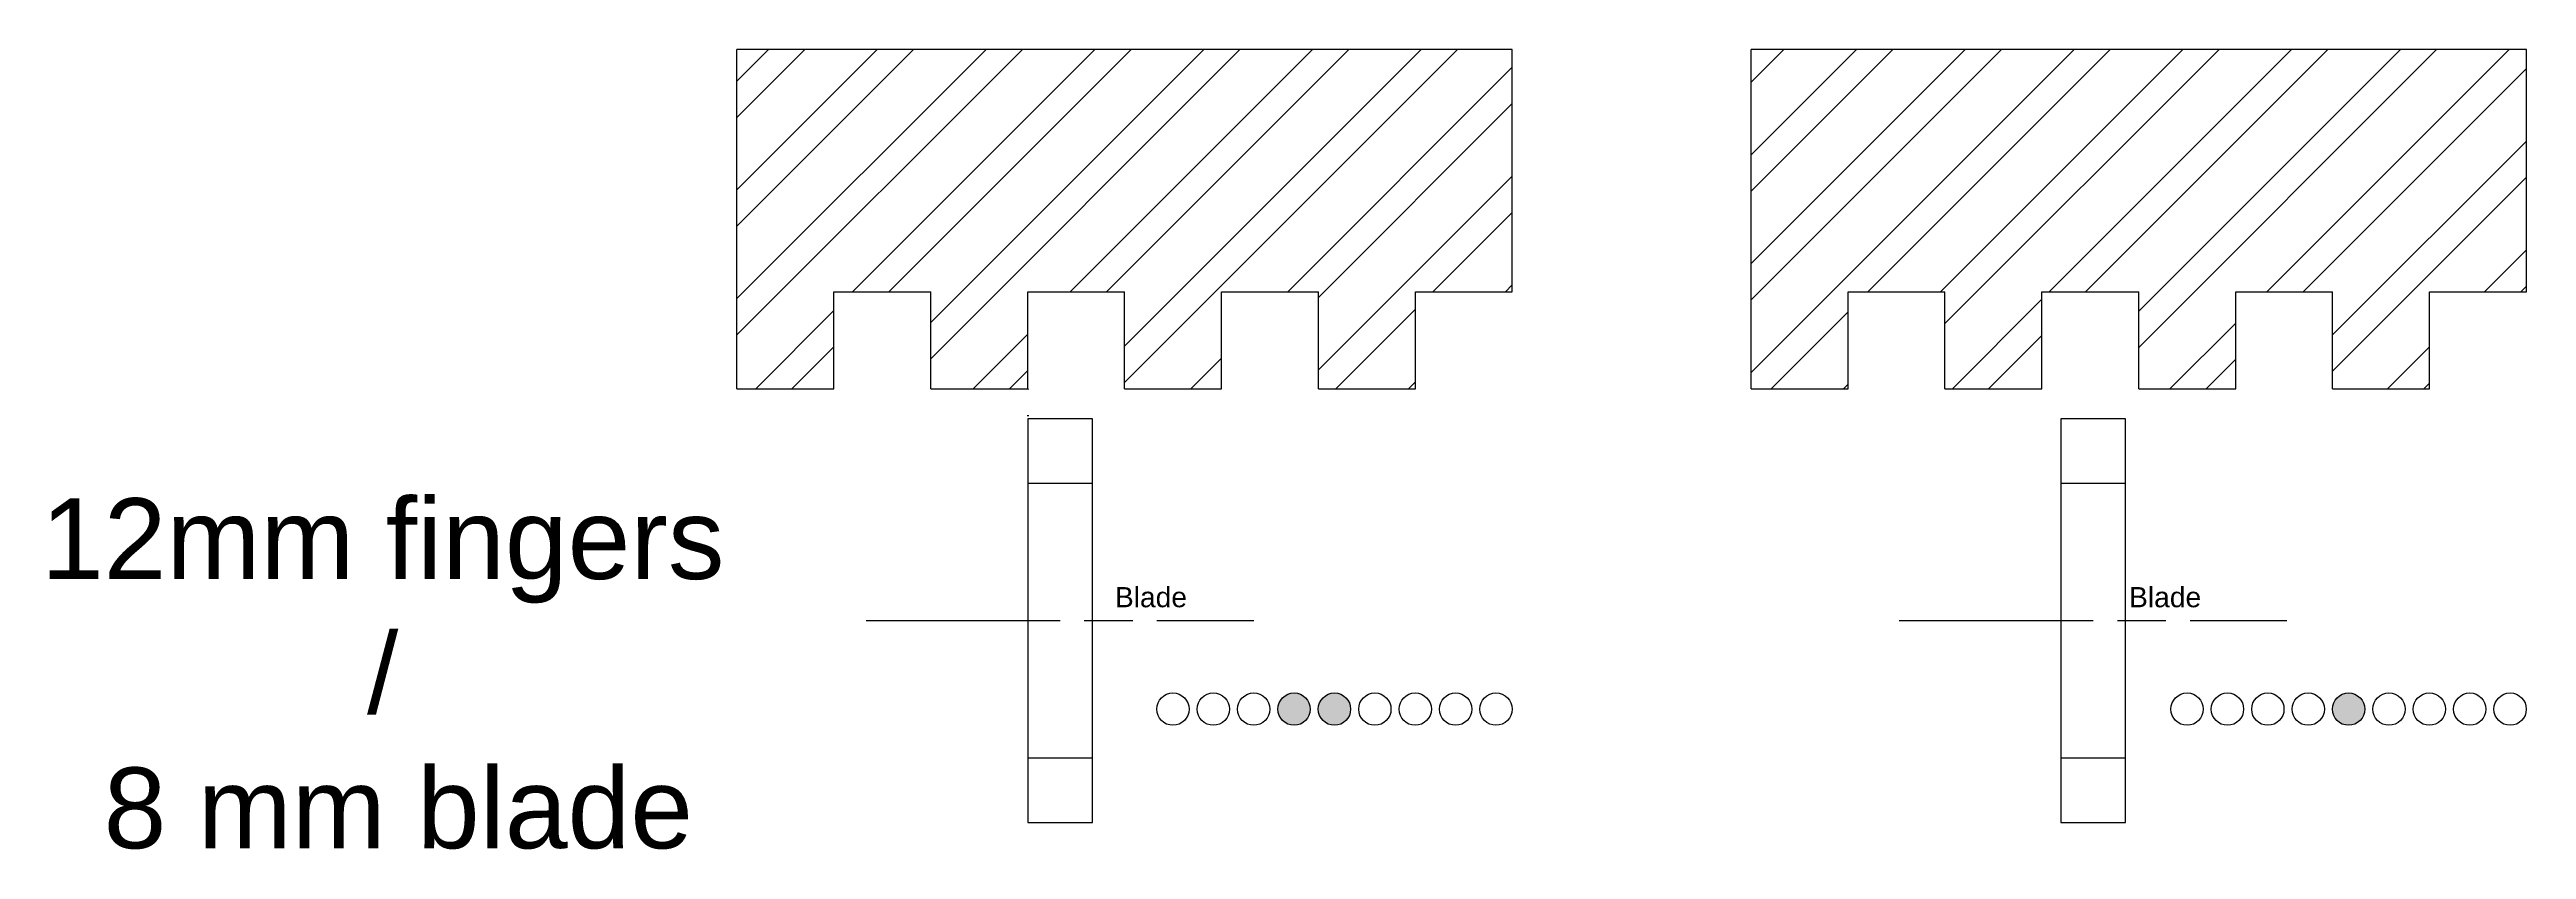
# Model space of a CAD drawing. Header units: millimetres. Extents: x -78 to 761, y -246 to 84.
# Drawn here: x -74.3 to 232.4, y -245.9 to -146.9 of the extents above; entities that cross this region are included whole.
import ezdxf

# ---------------------------------------------------------------- set-up
doc = ezdxf.new("R2010")
doc.units = ezdxf.units.MM
for name, pattern in [('ACAD_ISO02W100', [15, 12, -3]), ('ACAD_ISO08W100', [36, 24, -3, 6, -3]), ('DOT2', [3.175, 0, -3.175])]:
    doc.linetypes.add(name, pattern=pattern)
doc.layers.get('0').update_dxf_attribs({"lineweight": 25, "true_color": 0xffffff})
for name, color, linetype, lineweight, true_color in [('epure', 1, 'ACAD_ISO02W100', 40, 0xff0000), ('leds rouges', 1, 'Continuous', 25, 0xff0000), ('leds vertes', 3, 'Continuous', 25, 0x00ff00)]:
    doc.layers.add(name, color=color, linetype=linetype, lineweight=lineweight, true_color=true_color)
doc.styles.add('textstyle18', font='')
doc.styles.add('textstyle19', font='')
doc.styles.add('textstyle21', font='')
doc.styles.get('textstyle18').set_extended_font_data('Arial')
doc.styles.get('textstyle19').set_extended_font_data('Arial')
doc.styles.get('textstyle21').set_extended_font_data('Arial')

msp = doc.modelspace()

# ---------------------------------------------------------------- texts
at = {"char_height": 1, "attachment_point": 5}
for s, insert, style in [('\\c0;\\H10;12mm fingers \\P/\\P 8 mm blade', (-33.01, -224.18), 'textstyle21'), ('\\c0;\\H2.5;Blade', (62.12, -214.7), 'textstyle19'), ('\\c0;\\H2.5;Blade', (187.69, -214.7), 'textstyle18')]:
    msp.add_mtext(s, dxfattribs=dict(at, insert=insert, style=style))

# ---------------------------------------------------------------- blocks, each defined once
blk = doc.blocks.new('leds')
at = {"layer": 'leds rouges'}
for centre in [(15, 0), (20, 0), (25, 0)]:
    blk.add_circle(centre, 2, dxfattribs=at)
at = {"layer": 'leds vertes'}
for centre in [(0, 0), (5, 0), (10, 0), (30, 0), (35, 0), (40, 0)]:
    blk.add_circle(centre, 2, dxfattribs=at)
blk = doc.blocks.new('lame')
for p, q in [((8, 25), (0, 25)), ((0, 25), (0, -25)), ((8, -25), (8, 25)), ((0, -25), (8, -25))]:
    blk.add_line(p, q)
at = {"linetype": 'ACAD_ISO08W100'}
blk.add_line((-20, 0), (28, 0), dxfattribs=at)
blk = doc.blocks.new('led')
at = {"layer": 'leds rouges'}
h = blk.add_hatch(color=256, dxfattribs=at)
edge = h.paths.add_edge_path(flags=0)
edge.add_arc((0, 0), 2, 0, 360)
blk.add_circle((0, 0), 2, dxfattribs=at)

# ---------------------------------------------------------------- hatches: boundary and pattern name
h = msp.add_hatch()
h.set_pattern_fill('ANSI32', color=256, style=0)
h.paths.add_polyline_path([(106.86, -146.88), (10.86, -146.88), (10.86, -176.88), (10.86, -188.88), (22.86, -188.88), (22.86, -176.88), (34.86, -176.88), (34.86, -188.88), (46.86, -188.88), (46.86, -176.88), (58.86, -176.88), (58.86, -188.88), (70.86, -188.88), (70.86, -176.88), (82.86, -176.88), (82.86, -188.88), (94.86, -188.88), (94.86, -176.88), (106.86, -176.88)], flags=0)
h = msp.add_hatch()
h.set_pattern_fill('ANSI32', color=256, style=0)
h.paths.add_polyline_path([(232.43, -146.88), (136.43, -146.88), (136.43, -176.88), (136.43, -188.88), (148.43, -188.88), (148.43, -176.88), (160.43, -176.88), (160.43, -188.88), (172.43, -188.88), (172.43, -176.88), (184.43, -176.88), (184.43, -188.88), (196.43, -188.88), (196.43, -176.88), (208.43, -176.88), (208.43, -188.88), (220.43, -188.88), (220.43, -176.88), (232.43, -176.88)], flags=0)

# ---------------------------------------------------------------- linework, layer by layer
for p, q in [((10.86, -176.88), (10.86, -146.88)), ((106.86, -146.88), (10.86, -146.88)), ((106.86, -176.88), (106.86, -146.88)), ((136.43, -176.88), (136.43, -146.88)), ((232.43, -146.88), (136.43, -146.88)), ((232.43, -176.88), (232.43, -146.88)), ((10.86, -188.88), (10.86, -176.88)), ((22.86, -188.88), (22.86, -176.88)), ((22.86, -176.88), (34.86, -176.88)), ((34.86, -188.88), (34.86, -176.88)), ((46.86, -188.88), (46.86, -176.88)), ((46.86, -176.88), (58.86, -176.88)), ((58.86, -188.88), (58.86, -176.88)), ((70.86, -188.88), (70.86, -176.88)), ((70.86, -176.88), (82.86, -176.88)), ((82.86, -188.88), (82.86, -176.88)), ((94.86, -188.88), (94.86, -176.88)), ((94.86, -176.88), (106.86, -176.88)), ((136.43, -188.88), (136.43, -176.88)), ((148.43, -188.88), (148.43, -176.88)), ((148.43, -176.88), (160.43, -176.88)), ((160.43, -188.88), (160.43, -176.88)), ((172.43, -188.88), (172.43, -176.88)), ((172.43, -176.88), (184.43, -176.88)), ((184.43, -188.88), (184.43, -176.88)), ((196.43, -188.88), (196.43, -176.88)), ((196.43, -176.88), (208.43, -176.88)), ((208.43, -188.88), (208.43, -176.88)), ((220.43, -188.88), (220.43, -176.88)), ((220.43, -176.88), (232.43, -176.88)), ((10.86, -188.88), (22.86, -188.88)), ((34.86, -188.88), (46.86, -188.88)), ((58.86, -188.88), (70.86, -188.88)), ((82.86, -188.88), (94.86, -188.88)), ((136.43, -188.88), (148.43, -188.88)), ((160.43, -188.88), (172.43, -188.88)), ((184.43, -188.88), (196.43, -188.88)), ((208.43, -188.88), (220.43, -188.88)), ((46.86, -200.59), (54.86, -200.59)), ((174.78, -200.59), (182.78, -200.59)), ((46.86, -234.59), (54.86, -234.59)), ((174.78, -234.59), (182.78, -234.59))]:
    msp.add_line(p, q)
at = {"layer": 'epure', "linetype": 'DOT2'}
msp.add_line((46.86, -188.88), (46.86, -192.59), dxfattribs=at)

# ---------------------------------------------------------------- block references
for name, p in [('lame', (46.86, -217.59)), ('lame', (174.78, -217.59)), ('leds', (64.84, -228.55)), ('leds', (190.41, -228.55))]:
    msp.add_blockref(name, p)
at = {"layer": 'leds rouges'}
for p in [(79.84, -228.55), (84.84, -228.55), (210.41, -228.55)]:
    msp.add_blockref('led', p, dxfattribs=at)

msp.set_redraw_order([(e.dxf.handle, doc.entitydb.next_handle()) for e in msp.query("TEXT MTEXT ATTDEF DIMENSION ARC_DIMENSION")])  # texts and dimensions are drawn at this point

doc.saveas('drawing.dxf')
